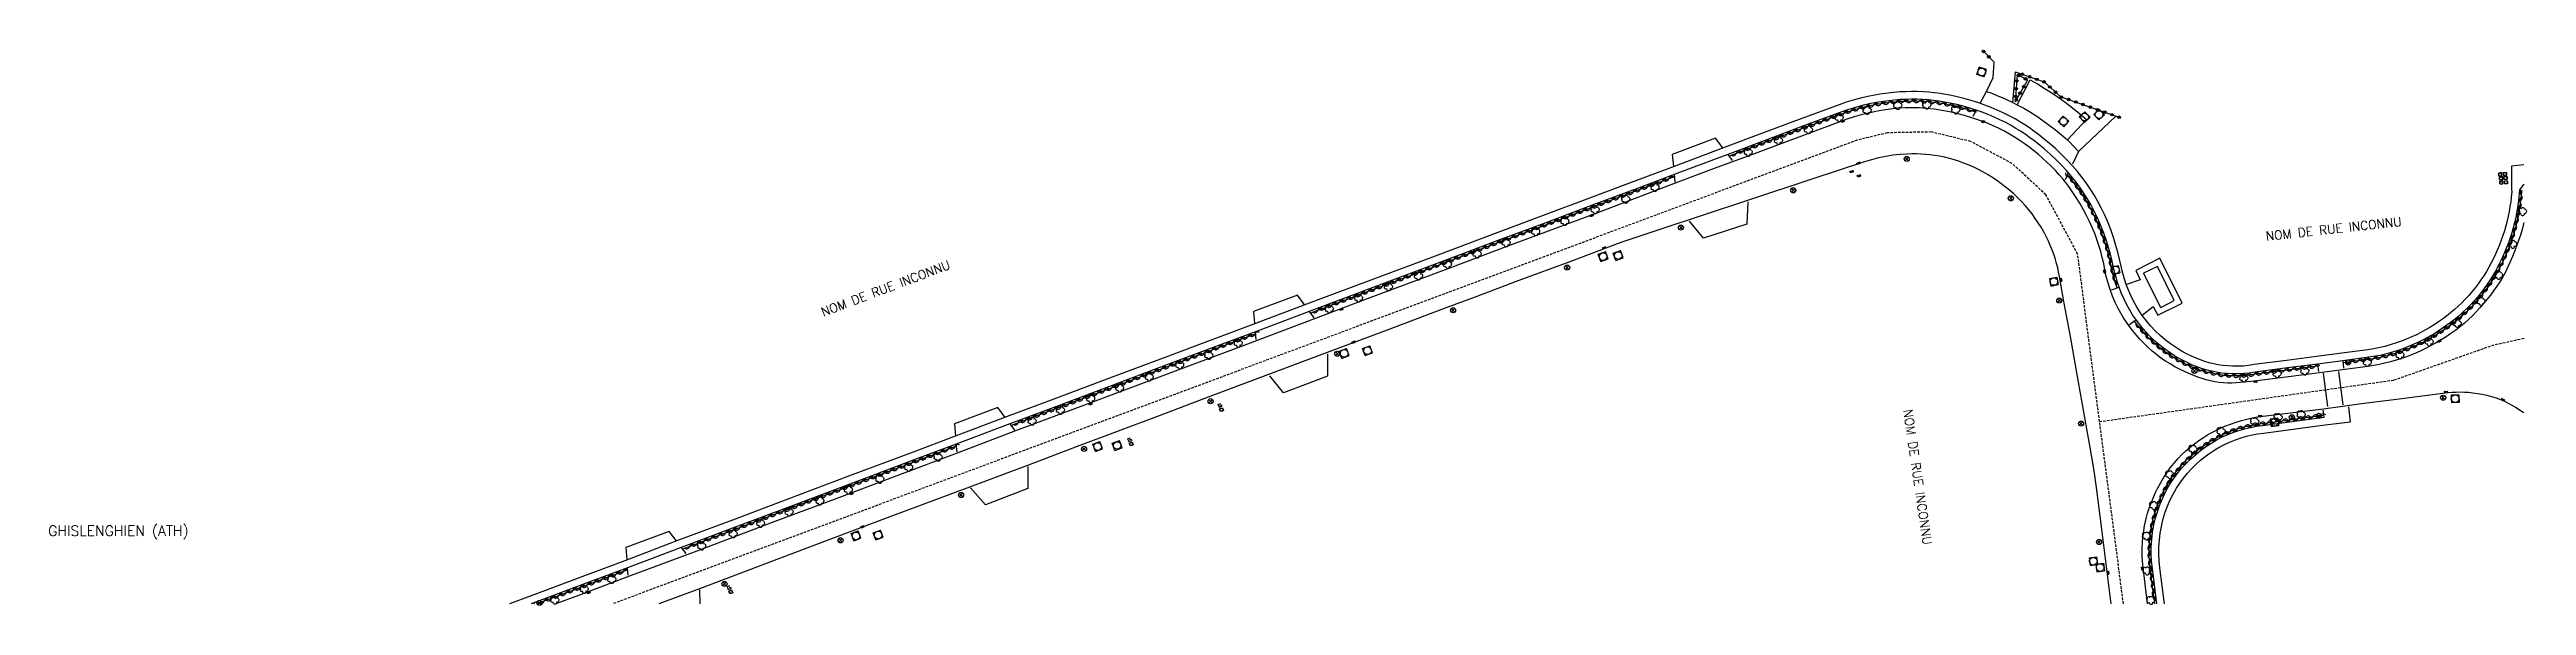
# Model space of a CAD drawing. Header units: millimetres. Extents: x 114000 to 115001, y 149000 to 149604.
# Drawn here: x 114515.2 to 115000.5, y 148999.7 to 149108.5 of the extents above; entities that cross this region are included whole.
import ezdxf
from ezdxf.enums import TextEntityAlignment as Align

# ---------------------------------------------------------------- set-up
doc = ezdxf.new("R2010")
doc.units = ezdxf.units.MM
doc.linetypes.add('DASHED', pattern=[0.75, 0.5, -0.25])
doc.layers.get('0').update_dxf_attribs({"linetype": 'CONTINUOUS'})
for name, color, linetype in [('W0001', 6, 'DASHED'), ('W0006', 2, 'CONTINUOUS'), ('W0008', 7, 'CONTINUOUS'), ('W0014', 7, 'CONTINUOUS'), ('W0017', 7, 'CONTINUOUS'), ('W0020', 2, 'CONTINUOUS'), ('W0051', 7, 'CONTINUOUS'), ('W0300', 7, 'CONTINUOUS'), ('W0310', 3, 'CONTINUOUS'), ('W0322', 7, 'CONTINUOUS'), ('W0400', 7, 'CONTINUOUS'), ('W0412', 7, 'CONTINUOUS'), ('W0420', 7, 'CONTINUOUS'), ('W0439', 7, 'CONTINUOUS'), ('W0469', 7, 'CONTINUOUS'), ('W0856', 7, 'CONTINUOUS'), ('W0980', 7, 'CONTINUOUS'), ('W0989', 7, 'CONTINUOUS')]:
    doc.layers.add(name, color=color, linetype=linetype)
doc.styles.get("Standard").update_dxf_attribs({"font": 'romans.shx', "width": 0.85})

msp = doc.modelspace()

# ---------------------------------------------------------------- texts
at = {"layer": 'W0980'}
msp.add_text('GHISLENGHIEN (ATH)', height=2, dxfattribs=at).set_placement((114528.68, 149014.17), align=Align.MIDDLE)
at = {"layer": 'W0989'}
for rotation, p in [(6.2533, (114949.43, 149071.98)), (20.6247, (114666.48, 149057.07)), (278.3756, (114879.27, 149038.09))]:
    msp.add_text('NOM DE RUE INCONNU', height=1.75, rotation=rotation, dxfattribs=at).set_placement(p, align=Align.MIDDLE_LEFT)

# ---------------------------------------------------------------- blocks, each defined once
blk = doc.blocks.new('T412')
for p, q in [((-0.3, 1.2), (0.3, 1.2)), ((-0.3, 1.2), (-0.3, 0.6)), ((-0.3, 0.6), (0.3, 0.6)), ((-0.3, 0.3), (0.3, 0.3)), ((-0.3, -0.3), (-0.3, 0.3)), ((0, 0.9), (0.3, 0.9)), ((0.3, 0.9), (0.3, 0.6)), ((0.3, 0.3), (0.3, -0.3)), ((0.3, -0.3), (-0.3, -0.3))]:
    blk.add_line(p, q)
blk.add_ellipse((0, 0), major_axis=(0.212, 0.212), ratio=1, start_param=5.497787, end_param=11.780972)
blk = doc.blocks.new('T469')
at = {"color": 0, "linetype": 'Continuous', "flags": 128}
for points in [[(-0.35, 0.35), (0.35, -0.35)], [(-0.35, -0.35), (0.35, 0.35)]]:
    blk.add_lwpolyline(points, dxfattribs=at)
at = {"color": 0, "linetype": 'Continuous'}
blk.add_circle((0, 0), 0.5, dxfattribs=at)
blk = doc.blocks.new('T420')
for p, q in [((0.75, 0.75), (-0.75, 0.75)), ((-0.75, 0.75), (-0.75, -0.75)), ((0.75, 0.75), (0.75, -0.75)), ((0.75, -0.75), (-0.75, -0.75))]:
    blk.add_line(p, q)
blk.add_ellipse((0, 0), major_axis=(-0.53, 0.53), ratio=1, start_param=3.926991, end_param=10.210176)
blk = doc.blocks.new('T300')
for p, q in [((-0.8, 0.51), (-0.86, 0.34)), ((-0.86, 0.34), (-0.86, 0.17)), ((-0.86, 0.17), (-0.74, 0.06)), ((-0.69, 0.63), (-0.8, 0.51)), ((-0.8, -0.06), (-0.74, 0.06)), ((-0.74, 0.06), (-0.69, 0.11)), ((-0.57, 0.69), (-0.69, 0.63)), ((-0.46, 0.69), (-0.57, 0.69)), ((-0.29, 0.63), (-0.46, 0.69)), ((-0.29, 0.63), (-0.17, 0.74)), ((-0.23, 0.57), (-0.29, 0.63)), ((-0.17, 0.74), (-0.06, 0.8)), ((-0.06, 0.8), (0.06, 0.8)), ((0.06, 0.8), (0.23, 0.74)), ((0.23, 0.74), (0.34, 0.63)), ((0.34, 0.63), (0.4, 0.51)), ((0.46, 0.46), (0.34, 0.46)), ((0.4, 0.51), (0.4, 0.46)), ((0.57, 0.4), (0.46, 0.46)), ((0.57, 0.4), (0.69, 0.29)), ((0.69, 0.29), (0.74, 0.17)), ((0.74, 0.06), (0.69, -0.17)), ((0.74, 0.17), (0.74, 0.06)), ((-0.8, -0.17), (-0.8, -0.06)), ((-0.8, -0.23), (-0.8, -0.17)), ((-0.74, -0.34), (-0.8, -0.23)), ((-0.69, -0.4), (-0.74, -0.34)), ((-0.51, -0.46), (-0.69, -0.4)), ((-0.4, -0.46), (-0.51, -0.46)), ((-0.4, -0.46), (-0.34, -0.46)), ((-0.34, -0.46), (-0.34, -0.4)), ((-0.34, -0.51), (-0.34, -0.46)), ((-0.29, -0.63), (-0.34, -0.51)), ((-0.17, -0.74), (-0.29, -0.63)), ((-0.06, -0.8), (-0.17, -0.74)), ((0.06, -0.8), (-0.06, -0.8)), ((0.17, -0.74), (0.06, -0.8)), ((0.23, -0.69), (0.17, -0.74)), ((0.29, -0.46), (0.23, -0.46)), ((0.29, -0.63), (0.23, -0.69)), ((0.46, -0.4), (0.29, -0.46)), ((0.34, -0.51), (0.29, -0.63)), ((0.34, -0.51), (0.34, -0.46)), ((0.57, -0.34), (0.46, -0.4)), ((0.63, -0.29), (0.57, -0.34)), ((0.69, -0.17), (0.63, -0.29))]:
    blk.add_line(p, q)
blk = doc.blocks.new('T400')
for p, q in [((-0.15, 0.3), (0.15, 0.3)), ((-0.15, -0.25), (-0.15, 0.3)), ((-0.15, 0.15), (0.15, 0.15)), ((-0.15, 0), (0.15, 0)), ((0.15, 0.3), (0.15, -0.25)), ((-0.15, -0.15), (0.15, -0.15)), ((-0.15, -0.25), (-0.15, -0.3)), ((-0.15, -0.3), (0.15, -0.3)), ((0.15, -0.3), (0.15, -0.25))]:
    blk.add_line(p, q)
blk = doc.blocks.new('T856')
for p, q in [((-0.125, 0), (0.125, 0)), ((0, 0.125), (0, -0.125))]:
    blk.add_line(p, q)
blk.add_ellipse((0, 0), major_axis=(-0.177, 0.177), ratio=1, start_param=3.9269908, end_param=10.2101761)
blk = doc.blocks.new('t310o')
at = {"color": 0, "linetype": 'Continuous'}
for centre, start, end in [((-0.5, 0.38), 216.8699, 323.1304), ((0.5, -0.37), 36.8699, 143.1303)]:
    blk.add_arc(centre, 0.625, start, end, dxfattribs=at)
blk = doc.blocks.new('t322o')
at = {"color": 0, "linetype": 'Continuous'}
for radius in [0.25, 0.15]:
    blk.add_circle((0, 0), radius, dxfattribs=at)

# ---------------------------------------------------------------- linework, layer by layer
at = {"layer": 'W0001'}
for points in [[(114921.55, 149000), (114912.57, 149068.5), (114906.34, 149080.11), (114899.75, 149086.22), (114891.61, 149090.54), (114883.88, 149092.4), (114875.28, 149092.23), (114869.33, 149090.79), (114625.53, 149000)], [(115000, 149051.93), (114994.12, 149050.67), (114974.5, 149043.76), (114916.88, 149035.63)]]:
    msp.add_lwpolyline(points, dxfattribs=at)
at = {"layer": 'W0006'}
msp.add_lwpolyline([(114900.74, 149097.74), (114903.29, 149102.63), (114904.68, 149101.84), (114906.04, 149101.01), (114907.39, 149100.15), (114908.71, 149099.26), (114910.15, 149098.22), (114911.57, 149097.14), (114912.95, 149096.02), (114914.3, 149094.86), (114910.55, 149090.84)], dxfattribs=at)
at = {"layer": 'W0008'}
for points in [[(115000, 149074.66), (114999.95, 149074.43), (114999.65, 149073.32), (114999.33, 149072.22), (114998.97, 149071.13), (114998.57, 149070.06), (114998.2, 149069.02), (114997.79, 149067.99), (114997.35, 149066.97), (114996.88, 149065.97), (114996.39, 149064.98), (114995.86, 149064.01), (114995.3, 149063.08), (114994.7, 149062.18), (114994.08, 149061.29), (114993.44, 149060.42), (114992.76, 149059.58), (114992.06, 149058.75), (114991.37, 149057.95), (114990.65, 149057.18), (114989.91, 149056.42), (114989.15, 149055.69), (114988.36, 149054.98), (114987.56, 149054.29), (114986.65, 149053.6), (114985.72, 149052.93), (114984.77, 149052.29), (114983.8, 149051.69), (114982.81, 149051.11), (114981.8, 149050.57), (114980.87, 149050.08), (114979.93, 149049.62), (114978.97, 149049.18), (114978, 149048.77), (114977.02, 149048.38), (114976.03, 149048.03), (114974.95, 149047.69), (114973.86, 149047.38), (114972.76, 149047.11), (114971.65, 149046.87), (114970.54, 149046.67), (114969.42, 149046.5), (114957.48, 149044.94), (114947.15, 149043.63), (114944.48, 149043.32), (114943.65, 149043.26), (114942.81, 149043.23), (114941.98, 149043.24), (114941.14, 149043.29), (114940.31, 149043.37), (114939.48, 149043.49), (114938.63, 149043.68), (114937.78, 149043.89), (114936.95, 149044.14), (114936.12, 149044.41), (114935.31, 149044.72), (114934.51, 149045.06), (114933.53, 149045.48), (114932.56, 149045.94), (114931.61, 149046.44), (114930.69, 149046.97), (114929.78, 149047.54), (114928.9, 149048.14), (114928.02, 149048.81), (114927.16, 149049.51), (114926.33, 149050.25), (114925.54, 149051.02), (114924.77, 149051.82), (114924.04, 149052.65), (114923.37, 149053.46), (114922.74, 149054.29), (114922.13, 149055.14), (114921.56, 149056.02), (114921.02, 149056.91), (114920.52, 149057.83), (114919.93, 149059.04), (114919.4, 149060.27), (114918.93, 149061.53), (114918.53, 149062.81), (114918.19, 149064.11), (114917.92, 149065.42), (114917.68, 149066.62), (114917.4, 149067.82), (114917.09, 149069), (114916.74, 149070.18), (114916.35, 149071.34), (114915.92, 149072.49), (114915.43, 149073.69), (114914.9, 149074.87), (114914.33, 149076.03), (114913.72, 149077.18), (114913.07, 149078.3), (114912.39, 149079.4), (114911.76, 149080.37), (114911.11, 149081.31), (114910.42, 149082.23), (114909.71, 149083.14), (114908.97, 149084.02), (114908.2, 149084.87), (114907.39, 149085.7), (114906.56, 149086.51), (114905.7, 149087.29), (114904.82, 149088.05), (114903.92, 149088.78), (114903, 149089.48), (114902.08, 149090.15), (114901.14, 149090.8), (114900.18, 149091.41), (114899.2, 149092), (114898.21, 149092.56), (114897.2, 149093.08), (114895.89, 149093.68), (114894.55, 149094.23), (114893.2, 149094.73), (114891.83, 149095.18), (114890.38, 149095.63), (114888.91, 149096.02), (114887.43, 149096.35), (114885.94, 149096.63), (114884.44, 149096.85), (114882.93, 149097.01), (114881.54, 149097.1), (114880.15, 149097.13), (114878.76, 149097.11), (114877.37, 149097.04), (114875.91, 149096.89), (114874.46, 149096.68), (114873.02, 149096.42), (114871.58, 149096.11), (114870.16, 149095.75), (114868.75, 149095.35), (114867.35, 149094.9), (114865.97, 149094.41), (114854.07, 149089.96), (114848.35, 149087.77), (114841.36, 149085.23), (114833.71, 149082.36), (114818.15, 149076.46), (114801.25, 149070.14), (114788.66, 149065.43), (114773.34, 149059.7), (114762.86, 149055.73), (114749.9, 149050.88), (114739.38, 149046.93), (114729.45, 149043.2), (114718.48, 149039.08), (114704.45, 149033.87), (114693.05, 149029.52), (114681.23, 149025.07), (114669.42, 149020.64), (114657.32, 149016.12), (114641.99, 149010.32), (114628.65, 149005.36), (114618.85, 149001.66), (114614.41, 149000)], [(114919.17, 149000), (114918.44, 149005.73), (114917.3, 149014.62), (114916.25, 149022.81), (114915.82, 149026.06), (114915.01, 149030.63), (114912.72, 149043.42), (114911.16, 149052.36), (114909.89, 149059.19), (114909.01, 149064.07), (114908.85, 149064.93), (114908.66, 149065.78), (114908.45, 149066.62), (114908.21, 149067.46), (114907.94, 149068.29), (114907.65, 149069.11), (114907.27, 149070.07), (114906.85, 149071.01), (114906.41, 149071.94), (114905.92, 149072.85), (114905.41, 149073.74), (114904.86, 149074.62), (114904.27, 149075.49), (114903.64, 149076.35), (114902.99, 149077.18), (114902.3, 149077.99), (114901.59, 149078.77), (114900.84, 149079.52), (114900.05, 149080.27), (114899.24, 149080.99), (114898.39, 149081.67), (114897.53, 149082.33), (114896.64, 149082.96), (114895.73, 149083.55), (114894.88, 149084.08), (114894.01, 149084.57), (114893.12, 149085.04), (114892.22, 149085.48), (114891.31, 149085.88), (114890.38, 149086.26), (114889.43, 149086.61), (114888.46, 149086.92), (114887.49, 149087.2), (114886.5, 149087.44), (114885.51, 149087.65), (114884.51, 149087.82), (114883.63, 149087.93), (114882.75, 149088.01), (114881.86, 149088.07), (114880.98, 149088.1), (114880.09, 149088.11), (114879.21, 149088.08), (114877.78, 149087.99), (114876.37, 149087.83), (114874.96, 149087.61), (114873.57, 149087.31), (114872.19, 149086.95), (114870.83, 149086.53), (114860.28, 149083.07), (114847.9, 149078.96), (114830.51, 149073.24), (114823.45, 149070.87), (114822.33, 149070.5), (114820.64, 149069.87), (114813.09, 149067), (114803.07, 149063.3), (114794.34, 149059.99), (114788.46, 149057.81), (114777.26, 149053.59), (114765.55, 149049.19), (114751.91, 149044.1), (114743.03, 149040.78), (114732.6, 149036.84), (114716.55, 149030.82), (114706.81, 149027.12), (114695.45, 149022.88), (114679.84, 149017.01), (114668.4, 149012.72), (114655.8, 149007.95), (114642.52, 149002.96), (114634.56, 149000)], [(114926.29, 149000), (114925.33, 149007.7), (114925.24, 149009.21), (114925.22, 149010.73), (114925.29, 149012.25), (114925.45, 149013.76), (114925.69, 149015.25), (114926.02, 149016.74), (114926.29, 149017.74), (114926.6, 149018.74), (114926.95, 149019.72), (114927.34, 149020.69), (114927.77, 149021.65), (114928.23, 149022.58), (114928.78, 149023.63), (114929.39, 149024.65), (114930.04, 149025.65), (114930.73, 149026.61), (114931.47, 149027.54), (114932.25, 149028.44), (114933, 149029.22), (114933.78, 149029.96), (114934.59, 149030.68), (114935.44, 149031.35), (114936.31, 149032), (114937.2, 149032.6), (114938.22, 149033.21), (114939.26, 149033.78), (114940.33, 149034.3), (114941.42, 149034.78), (114942.53, 149035.2), (114943.65, 149035.58), (114944.68, 149035.9), (114945.73, 149036.18), (114946.78, 149036.41), (114947.85, 149036.61), (114948.91, 149036.77), (114949.99, 149036.9), (114960.72, 149038.22), (114968.16, 149039.21), (114976.06, 149040.21), (114985.09, 149041.37), (114985.9, 149041.44), (114986.71, 149041.48), (114987.53, 149041.49), (114988.34, 149041.47), (114989.15, 149041.42), (114989.96, 149041.34), (114990.9, 149041.22), (114991.82, 149041.05), (114992.74, 149040.85), (114993.65, 149040.6), (114994.55, 149040.32), (114995.43, 149039.99), (114996.19, 149039.67), (114996.93, 149039.31), (114997.66, 149038.93), (114998.38, 149038.52), (114999.08, 149038.09), (114999.76, 149037.62), (115000, 149037.45)]]:
    msp.add_lwpolyline(points, dxfattribs=at)
at = {"layer": 'W0014'}
for points in [[(114997.61, 149081.2), (114997.62, 149080.67), (114997.53, 149079.69), (114997.42, 149078.73), (114997.28, 149077.79), (114997.12, 149076.84), (114996.93, 149075.9), (114996.71, 149074.97), (114996.47, 149074.02), (114996.2, 149073.07), (114995.9, 149072.14), (114995.58, 149071.21), (114995.23, 149070.3), (114994.86, 149069.39), (114994.47, 149068.5), (114994.05, 149067.62), (114993.61, 149066.76), (114993.14, 149065.91), (114992.65, 149065.07), (114992.14, 149064.25), (114991.6, 149063.44), (114991.03, 149062.64), (114990.44, 149061.86), (114989.83, 149061.11), (114989.19, 149060.37), (114988.53, 149059.65), (114987.84, 149058.95), (114987.13, 149058.27), (114986.39, 149057.61), (114985.63, 149056.98), (114984.86, 149056.36), (114984.06, 149055.77), (114983.25, 149055.2), (114982.41, 149054.65), (114981.57, 149054.13), (114980.7, 149053.63), (114979.83, 149053.16), (114978.94, 149052.71), (114977.73, 149052.15), (114976.51, 149051.63), (114975.27, 149051.17), (114974.02, 149050.76), (114972.77, 149050.42), (114971.51, 149050.13), (114970.23, 149049.88), (114968.93, 149049.69), (114964.32, 149049.08), (114959.39, 149048.44), (114953.47, 149047.68), (114947.13, 149046.85), (114946.06, 149046.68), (114945.04, 149046.57), (114944.01, 149046.52), (114942.99, 149046.52), (114941.96, 149046.58), (114940.95, 149046.68), (114940.08, 149046.82), (114939.2, 149047.01), (114938.34, 149047.22), (114937.48, 149047.47), (114936.64, 149047.76), (114935.8, 149048.09), (114934.91, 149048.48), (114934.04, 149048.9), (114933.19, 149049.35), (114932.35, 149049.85), (114931.54, 149050.37), (114930.75, 149050.93), (114929.71, 149051.73), (114928.71, 149052.58), (114927.77, 149053.48), (114926.87, 149054.43), (114926.03, 149055.43), (114925.24, 149056.47), (114924.61, 149057.41), (114924.02, 149058.38), (114923.47, 149059.38), (114922.97, 149060.4), (114922.51, 149061.45), (114922.1, 149062.52), (114921.8, 149063.4), (114921.53, 149064.29), (114921.3, 149065.19), (114921.09, 149066.12), (114920.8, 149067.47), (114920.46, 149068.84), (114920.08, 149070.2), (114919.66, 149071.55), (114919.12, 149073.09), (114918.52, 149074.6), (114917.87, 149076.1), (114917.16, 149077.56), (114916.53, 149078.76), (114915.85, 149079.95), (114915.14, 149081.1), (114914.37, 149082.24), (114913.47, 149083.47), (114912.52, 149084.65), (114911.54, 149085.8), (114910.51, 149086.91), (114909.37, 149088.05), (114908.2, 149089.15), (114906.99, 149090.21), (114905.75, 149091.22), (114904.89, 149091.9), (114904.01, 149092.55), (114903.11, 149093.19), (114902.2, 149093.8), (114901.27, 149094.38), (114900.31, 149094.95), (114899.16, 149095.57), (114897.99, 149096.15), (114896.81, 149096.7), (114895.61, 149097.2), (114894.4, 149097.67), (114893.18, 149098.1), (114891.88, 149098.52), (114890.55, 149098.9), (114889.22, 149099.24), (114887.88, 149099.54), (114886.76, 149099.75), (114885.65, 149099.93), (114884.53, 149100.07), (114883.41, 149100.18), (114882.28, 149100.26), (114881.15, 149100.31), (114880, 149100.32), (114878.85, 149100.29), (114877.7, 149100.24), (114876.56, 149100.14), (114875.42, 149100.02), (114874.28, 149099.87), (114872.85, 149099.63), (114871.43, 149099.35), (114870.01, 149099.02), (114868.6, 149098.64), (114867.21, 149098.21), (114865.85, 149097.74), (114858.5, 149095.04), (114850.6, 149092.09), (114843.48, 149089.43), (114832.99, 149085.46), (114825.59, 149082.7), (114816.9, 149079.45), (114807.83, 149076.03), (114798.45, 149072.53), (114787.23, 149068.31), (114774.63, 149063.6), (114761.47, 149058.68), (114750.94, 149054.69), (114742.62, 149051.6), (114734.42, 149048.51), (114721.83, 149043.77), (114710.92, 149039.68), (114702.79, 149036.69), (114692.32, 149032.68), (114684.41, 149029.73), (114671.95, 149025.06), (114659.82, 149020.48), (114649, 149016.39), (114638.42, 149012.44), (114627.9, 149008.45), (114620.51, 149005.7), (114609.53, 149001.6), (114605.29, 149000)], [(114893.44, 149098.05), (114894.71, 149100.34), (114895.74, 149099.97), (114896.76, 149099.57), (114897.77, 149099.15), (114898.77, 149098.7), (114899.76, 149098.23), (114900.74, 149097.74), (114902.04, 149097.03), (114903.31, 149096.28), (114904.56, 149095.48), (114905.78, 149094.65), (114907.02, 149093.76), (114908.23, 149092.82), (114909.4, 149091.85), (114910.55, 149090.84), (114910.89, 149090.55), (114912.77, 149088.58), (114911.58, 149086.09)], [(114892.7, 149096.67), (114892.03, 149095.42)], [(114920.06, 149095.48), (114912.77, 149088.58)], [(114843.07, 149089.27), (114841.64, 149091.18), (114833.11, 149087.99), (114833.35, 149085.62)], [(114844.01, 149088.02), (114844.89, 149086.83)], [(114833.52, 149084.05), (114833.64, 149082.55)], [(114910.74, 149084.38), (114910.13, 149083.04)], [(114847.92, 149078.72), (114847.73, 149074.32), (114839.28, 149071.58), (114836.54, 149074.94)], [(114925.21, 149056.56), (114927.38, 149058.24), (114928.28, 149056.51), (114933.06, 149058.88), (114928.7, 149067.66), (114923.97, 149065.27), (114924.83, 149063.48), (114922.14, 149062.51)], [(114919.21, 149061.48), (114920.69, 149062.01)], [(114761.12, 149058.52), (114759.7, 149060.46), (114751.1, 149057.23), (114751.31, 149054.9)], [(114762, 149057.27), (114762.88, 149056.04)], [(114751.64, 149051.79), (114751.47, 149053.29)], [(114924.02, 149055.6), (114922.75, 149054.64)], [(114765.58, 149048.95), (114765.58, 149044.59), (114756.95, 149041.32), (114754.3, 149044.68)], [(114702.41, 149036.52), (114700.99, 149038.42), (114692.47, 149035.23), (114692.7, 149032.85)], [(114703.32, 149035.28), (114704.27, 149034.03)], [(114692.99, 149029.78), (114692.85, 149031.28)], [(114706.85, 149026.92), (114706.89, 149022.57), (114698.55, 149019.41), (114695.65, 149022.73)], [(114638.01, 149012.31), (114636.61, 149014.18), (114628.13, 149011.04), (114628.32, 149008.68)], [(114638.95, 149011.04), (114639.86, 149009.86)], [(114628.58, 149005.59), (114628.43, 149007.05)], [(114642.56, 149002.72), (114642.6, 149000)]]:
    msp.add_lwpolyline(points, dxfattribs=at)
at = {"layer": 'W0017'}
for points in [[(114894.71, 149100.34), (114895.99, 149103.07), (114896.19, 149105.98)], [(114900.34, 149104.17), (114899.83, 149098.17)]]:
    msp.add_lwpolyline(points, dxfattribs=at)
at = {"layer": 'W0020'}
for points in [[(114961.62, 149038.62), (114960.77, 149045.14)], [(114964.61, 149038.99), (114963.78, 149045.47)]]:
    msp.add_lwpolyline(points, dxfattribs=at)
at = {"layer": 'W0051'}
for points in [[(114999.16, 149081.07), (114999.11, 149080.53), (114999.02, 149079.53), (114998.91, 149078.54), (114998.76, 149077.55), (114998.59, 149076.57), (114998.4, 149075.58), (114998.17, 149074.61), (114997.92, 149073.62), (114997.63, 149072.64), (114997.33, 149071.67), (114996.99, 149070.7), (114996.63, 149069.75), (114996.24, 149068.8), (114995.83, 149067.87), (114995.39, 149066.96), (114994.93, 149066.06), (114994.45, 149065.17), (114993.94, 149064.29), (114993.4, 149063.43), (114992.83, 149062.58), (114992.24, 149061.75), (114991.62, 149060.94), (114990.98, 149060.14), (114990.31, 149059.37), (114989.62, 149058.62), (114988.89, 149057.88), (114988.14, 149057.17), (114987.37, 149056.48), (114986.58, 149055.82), (114985.77, 149055.17), (114984.94, 149054.56), (114984.09, 149053.96), (114983.22, 149053.39), (114982.34, 149052.84), (114981.44, 149052.32), (114980.52, 149051.83), (114979.59, 149051.36), (114978.34, 149050.77), (114977.06, 149050.24), (114975.76, 149049.76), (114974.45, 149049.33), (114973.14, 149048.96), (114971.82, 149048.66), (114970.48, 149048.41), (114969.14, 149048.21), (114964.51, 149047.59), (114959.59, 149046.95), (114953.66, 149046.19), (114947.34, 149045.36), (114946.25, 149045.19), (114945.15, 149045.08), (114944.05, 149045.02), (114942.95, 149045.02), (114941.85, 149045.08), (114940.75, 149045.2), (114939.81, 149045.35), (114938.87, 149045.54), (114937.94, 149045.77), (114937.03, 149046.05), (114936.12, 149046.36), (114935.23, 149046.7), (114934.29, 149047.11), (114933.36, 149047.56), (114932.45, 149048.05), (114931.57, 149048.57), (114930.7, 149049.13), (114929.86, 149049.72), (114928.76, 149050.56), (114927.71, 149051.47), (114926.7, 149052.42), (114925.75, 149053.43), (114924.86, 149054.49), (114924.02, 149055.6), (114923.35, 149056.6), (114922.72, 149057.63), (114922.14, 149058.69), (114921.6, 149059.77), (114921.12, 149060.88), (114920.69, 149062.01), (114920.37, 149062.94), (114920.09, 149063.88), (114919.84, 149064.83), (114919.62, 149065.79), (114919.34, 149067.13), (114919.01, 149068.46), (114918.64, 149069.78), (114918.23, 149071.08), (114917.71, 149072.57), (114917.14, 149074.03), (114916.51, 149075.47), (114915.83, 149076.88), (114915.21, 149078.04), (114914.56, 149079.18), (114913.87, 149080.29), (114913.15, 149081.38), (114912.28, 149082.55), (114911.37, 149083.69), (114910.42, 149084.8), (114909.43, 149085.87), (114908.33, 149086.97), (114907.19, 149088.04), (114906.02, 149089.07), (114904.81, 149090.05), (114903.98, 149090.7), (114903.13, 149091.34), (114902.26, 149091.95), (114901.38, 149092.54), (114900.48, 149093.11), (114899.57, 149093.65), (114898.47, 149094.24), (114897.35, 149094.8), (114896.21, 149095.32), (114895.05, 149095.81), (114893.88, 149096.26), (114892.7, 149096.67), (114891.44, 149097.09), (114890.16, 149097.46), (114888.87, 149097.78), (114887.57, 149098.07), (114886.51, 149098.27), (114885.44, 149098.44), (114884.36, 149098.58), (114883.28, 149098.69), (114882.2, 149098.77), (114881.11, 149098.81), (114880.01, 149098.82), (114878.9, 149098.79), (114877.8, 149098.74), (114876.7, 149098.65), (114875.6, 149098.53), (114874.51, 149098.38), (114873.12, 149098.16), (114871.74, 149097.88), (114870.38, 149097.56), (114869.02, 149097.19), (114867.68, 149096.78), (114866.35, 149096.32), (114859.03, 149093.64), (114851.12, 149090.68), (114844.01, 149088.02), (114833.52, 149084.05), (114826.11, 149081.29), (114817.43, 149078.04), (114808.35, 149074.62), (114798.98, 149071.13), (114787.75, 149066.9), (114775.16, 149062.19), (114762, 149057.27), (114751.47, 149053.29), (114743.15, 149050.19), (114734.95, 149047.11), (114722.36, 149042.37), (114711.45, 149038.28), (114703.32, 149035.28), (114692.85, 149031.28), (114684.93, 149028.32), (114672.48, 149023.66), (114660.35, 149019.08), (114649.53, 149014.99), (114638.95, 149011.04), (114628.43, 149007.05), (114621.03, 149004.3), (114610.06, 149000.19), (114609.55, 149000)], [(115000, 149085.98), (114997.55, 149085.69), (114997.61, 149081.2)], [(115000, 149082.19), (114999.16, 149081.07)], [(114959.59, 149046.95), (114959.77, 149045.48)], [(114964.51, 149047.59), (114964.68, 149046.15)], [(114928.07, 149000), (114927.21, 149006.9), (114927.06, 149008.33), (114926.98, 149009.76), (114926.99, 149011.19), (114927.09, 149012.62), (114927.26, 149014.04), (114927.51, 149015.45), (114927.84, 149016.85), (114928.25, 149018.23), (114928.74, 149019.58), (114929.3, 149020.9), (114929.94, 149022.18), (114930.66, 149023.42), (114931.37, 149024.51), (114932.13, 149025.55), (114932.95, 149026.55), (114933.82, 149027.5), (114934.74, 149028.41), (114935.7, 149029.27), (114936.65, 149030.04), (114937.64, 149030.76), (114938.66, 149031.43), (114939.71, 149032.05), (114940.79, 149032.61), (114941.9, 149033.12), (114943.01, 149033.56), (114944.14, 149033.95), (114945.28, 149034.28), (114946.44, 149034.55), (114947.62, 149034.77), (114948.8, 149034.93), (114960.9, 149036.57), (114960.69, 149037.96)], [(114929.59, 149000), (114928.7, 149007.07), (114928.55, 149008.44), (114928.48, 149009.79), (114928.49, 149011.14), (114928.58, 149012.48), (114928.74, 149013.82), (114928.98, 149015.15), (114929.29, 149016.46), (114929.68, 149017.76), (114930.13, 149019.03), (114930.66, 149020.26), (114931.27, 149021.47), (114931.94, 149022.64), (114932.6, 149023.65), (114933.32, 149024.63), (114934.08, 149025.57), (114934.9, 149026.47), (114935.76, 149027.32), (114936.67, 149028.13), (114937.57, 149028.85), (114938.49, 149029.52), (114939.45, 149030.15), (114940.44, 149030.73), (114941.45, 149031.26), (114942.49, 149031.74), (114943.53, 149032.15), (114944.59, 149032.52), (114945.66, 149032.83), (114946.75, 149033.08), (114947.85, 149033.29), (114949, 149033.44), (114961.1, 149035.08), (114966.06, 149035.66), (114965.72, 149038.59)], [(114610.06, 149000.19), (114610.14, 149000)]]:
    msp.add_lwpolyline(points, dxfattribs=at)
at = {"layer": 'W0310'}
for points in [[(114892.51, 149096.32), (114891.32, 149096.7), (114890.05, 149097.07), (114888.78, 149097.4), (114887.49, 149097.68), (114886.44, 149097.88), (114885.38, 149098.05), (114884.31, 149098.18), (114883.25, 149098.29), (114882.18, 149098.37), (114881.1, 149098.41), (114880.01, 149098.42), (114878.92, 149098.39), (114877.83, 149098.34), (114876.74, 149098.25), (114875.65, 149098.14), (114874.57, 149097.99), (114873.19, 149097.76), (114871.83, 149097.49), (114870.47, 149097.17), (114869.13, 149096.81), (114867.8, 149096.4), (114866.49, 149095.95), (114859.16, 149093.26), (114851.26, 149090.31), (114844.26, 149087.69)], [(114833.55, 149083.64), (114826.25, 149080.92), (114817.57, 149077.67), (114808.49, 149074.25), (114799.12, 149070.75), (114787.89, 149066.53), (114775.3, 149061.82), (114762.24, 149056.94)], [(114920.31, 149061.87), (114919.99, 149062.82), (114919.7, 149063.77), (114919.45, 149064.74), (114919.23, 149065.71), (114918.95, 149067.04), (114918.62, 149068.36), (114918.26, 149069.66), (114917.85, 149070.96), (114917.34, 149072.43), (114916.77, 149073.88), (114916.15, 149075.3), (114915.47, 149076.7), (114914.86, 149077.85), (114914.22, 149078.97), (114913.54, 149080.08), (114912.82, 149081.15), (114911.96, 149082.31), (114911.06, 149083.44), (114910.57, 149084.01)], [(114999.56, 149081.03), (114999.51, 149080.49), (114999.42, 149079.49), (114999.3, 149078.49), (114999.16, 149077.49), (114998.99, 149076.49), (114998.79, 149075.5), (114998.56, 149074.52), (114998.3, 149073.52), (114998.02, 149072.52), (114997.71, 149071.54), (114997.37, 149070.56), (114997, 149069.6), (114996.61, 149068.65), (114996.19, 149067.71), (114995.75, 149066.78), (114995.29, 149065.87), (114994.8, 149064.97), (114994.28, 149064.09), (114993.73, 149063.22), (114993.16, 149062.36), (114992.56, 149061.51), (114991.93, 149060.69), (114991.28, 149059.89), (114990.61, 149059.11), (114989.91, 149058.34), (114989.17, 149057.6), (114988.42, 149056.88), (114987.64, 149056.18), (114986.84, 149055.51), (114986.02, 149054.86), (114985.18, 149054.23), (114984.32, 149053.63), (114983.44, 149053.05), (114982.54, 149052.5), (114981.63, 149051.97), (114980.7, 149051.47), (114979.76, 149051), (114978.5, 149050.41), (114977.21, 149049.87), (114975.9, 149049.38), (114974.57, 149048.94), (114973.24, 149048.58), (114971.9, 149048.27), (114970.55, 149048.01), (114969.19, 149047.81), (114964.57, 149047.2), (114964.56, 149047.2)], [(114751.52, 149052.88), (114743.29, 149049.82), (114735.09, 149046.73), (114722.5, 149041.99), (114711.59, 149037.9), (114703.57, 149034.95)], [(114959.64, 149046.55), (114953.71, 149045.79), (114947.4, 149044.97), (114946.3, 149044.79), (114945.19, 149044.68), (114944.06, 149044.62), (114942.94, 149044.62), (114941.81, 149044.68), (114940.7, 149044.8), (114939.73, 149044.96), (114938.78, 149045.15), (114937.84, 149045.39), (114936.9, 149045.66), (114935.98, 149045.98), (114935.08, 149046.33), (114934.12, 149046.75), (114933.18, 149047.2), (114932.26, 149047.7), (114931.36, 149048.23), (114930.48, 149048.79), (114929.62, 149049.4), (114928.51, 149050.25), (114927.44, 149051.17), (114926.42, 149052.14), (114925.45, 149053.17), (114924.55, 149054.24), (114923.7, 149055.36)], [(114927.67, 149000), (114926.81, 149006.86), (114926.66, 149008.3), (114926.58, 149009.75), (114926.59, 149011.21), (114926.69, 149012.66), (114926.86, 149014.1), (114927.12, 149015.54), (114927.45, 149016.95), (114927.87, 149018.35), (114928.37, 149019.72), (114928.94, 149021.06), (114929.59, 149022.37), (114930.32, 149023.63), (114931.04, 149024.73), (114931.81, 149025.79), (114932.65, 149026.81), (114933.53, 149027.78), (114934.46, 149028.7), (114935.44, 149029.58), (114936.41, 149030.36), (114937.41, 149031.09), (114938.45, 149031.77), (114939.52, 149032.4), (114940.62, 149032.97), (114941.75, 149033.49), (114942.87, 149033.94), (114944.02, 149034.33), (114945.18, 149034.67), (114946.36, 149034.94), (114947.55, 149035.16), (114948.75, 149035.32), (114960.84, 149036.96)], [(114692.89, 149030.87), (114685.07, 149027.95), (114672.62, 149023.28), (114660.49, 149018.71), (114649.67, 149014.62), (114639.21, 149010.71)], [(114628.47, 149006.64), (114621.17, 149003.92), (114610.69, 149000)]]:
    msp.add_lwpolyline(points, dxfattribs=at)
at = {"layer": 'W0322'}
for points in [[(114896.21, 149106.04), (114893.91, 149108.39)], [(114900.34, 149104.2), (114906.01, 149102.2), (114909.27, 149099.3), (114920.84, 149095.23)]]:
    msp.add_lwpolyline(points, dxfattribs=at)
msp.add_lwpolyline([(114902.78, 149102.6), (114900.73, 149103.58), (114900.33, 149098.31)], close=True, dxfattribs=at)
at = {"layer": 'W0439'}
for points in [[(114928.19, 149066.09), (114925.5, 149064.76)], [(114931.5, 149059.39), (114928.19, 149066.09)], [(114928.84, 149058.04), (114925.5, 149064.76)], [(114928.84, 149058.04), (114931.5, 149059.39)]]:
    msp.add_lwpolyline(points, dxfattribs=at)

# ---------------------------------------------------------------- block references
at = {"layer": 'W0300'}
for p in [(114865.89, 149095.2), (114871.34, 149096.6), (114877.38, 149097.57), (114883.04, 149097.68), (114888.72, 149096.7), (114853.97, 149090.72), (114859.87, 149092.81), (114848.07, 149088.43), (114829.79, 149081.54), (114812.14, 149074.9), (114818.05, 149077.19), (114824.07, 149079.21), (114999.77, 149076.81), (114800.63, 149070.68), (114806.41, 149072.88), (114997.84, 149070.41), (114789.14, 149066.47), (114794.95, 149068.51), (114777.58, 149062.07), (114783.43, 149064.19), (114995.09, 149064.33), (114765.97, 149057.74), (114771.72, 149059.86), (114991.64, 149059.22), (114748.13, 149051.03), (114981.49, 149051.29), (114986.95, 149054.9), (114736.66, 149046.76), (114742.38, 149048.63), (114957.13, 149045.57), (114969.37, 149047.27), (114975.76, 149048.73), (114724.89, 149042.25), (114730.7, 149044.41), (114945.18, 149044.19), (114951.68, 149045.06), (114707.74, 149035.76), (114713.3, 149037.91), (114719.21, 149040.18), (114951.9, 149036.49), (114956.42, 149037.03), (114940.71, 149033.77), (114947.32, 149035.64), (114683.55, 149026.72), (114689.31, 149028.71), (114935.2, 149030.29), (114671.73, 149022.31), (114677.92, 149024.39), (114930.66, 149025.28), (114660.13, 149017.98), (114666.17, 149020.13), (114927.51, 149019.24), (114649.15, 149013.7), (114654.54, 149015.78), (114926.11, 149013.25), (114642.99, 149011.32), (114619.99, 149002.85), (114625.39, 149004.77), (114926.21, 149006.45), (114614.23, 149000.71), (114926.97, 149000.67)]:
    msp.add_blockref('T300', p, dxfattribs=at)
at = {"layer": 'W0310'}
for p, rotation in [((114862.53, 149094.5), 200.1522635724117), ((114863.94, 149095.01), 200.1522635724117), ((114865.35, 149095.53), 200.1522635724117), ((114866.76, 149096.04), 199.0371572513376), ((114868.18, 149096.52), 197.0885927063535), ((114869.62, 149096.94), 195.1400281654833), ((114871.07, 149097.31), 193.191463619684), ((114872.54, 149097.63), 191.2428990784289), ((114874.01, 149097.9), 189.294334535031), ((114875.5, 149098.11), 187.7950179390316), ((114876.99, 149098.27), 184.5356318214737), ((114878.48, 149098.37), 182.9059387675281), ((114879.98, 149098.42), 181.2762457068985), ((114881.48, 149098.4), 177.5705373092186), ((114882.98, 149098.31), 175.9246528189479), ((114884.47, 149098.16), 172.6328838357472), ((114885.96, 149097.95), 170.9869993452341), ((114887.43, 149097.69), 169.3411148554844), ((114888.9, 149097.36), 165.6854673625324), ((114890.35, 149096.98), 163.8262146424454), ((114891.79, 149096.55), 161.9669619241302), ((114849.88, 149089.79), 200.5077132849469), ((114851.28, 149090.32), 200.4878808623713), ((114852.69, 149090.84), 200.4878808623713), ((114854.09, 149091.37), 200.4878808623713), ((114855.5, 149091.89), 200.4878808623713), ((114856.9, 149092.42), 200.4878808623713), ((114858.31, 149092.94), 200.4878808623713), ((114859.71, 149093.46), 200.1522635724117), ((114861.12, 149093.98), 200.1522635724117), ((114845.66, 149088.21), 200.5077132849469), ((114847.07, 149088.74), 200.5077132849469), ((114848.47, 149089.26), 200.5077132849469), ((114824.05, 149080.09), 200.5032015714746), ((114825.45, 149080.62), 200.5032015714746), ((114826.86, 149081.14), 200.4665856676146), ((114828.26, 149081.67), 200.4665856676146), ((114829.67, 149082.19), 200.4665856676146), ((114831.07, 149082.72), 200.4665856676146), ((114832.48, 149083.24), 200.4665856676146), ((114910.87, 149083.66), 130.7458365426816), ((114911.82, 149082.49), 128.591985256775), ((114912.72, 149081.29), 126.4381339678969), ((114913.55, 149080.05), 121.7809328284693), ((114999.47, 149080.03), 264.8511656538124), ((114810, 149074.82), 200.64184183284), ((114811.41, 149075.35), 200.64184183284), ((114812.81, 149075.88), 200.64184183284), ((114814.21, 149076.41), 200.64184183284), ((114815.62, 149076.93), 200.64184183284), ((114817.02, 149077.46), 200.64184183284), ((114818.43, 149077.99), 200.5032015714746), ((114819.83, 149078.52), 200.5032015714746), ((114821.24, 149079.04), 200.5032015714746), ((114822.64, 149079.57), 200.5032015714746), ((114914.34, 149078.77), 119.7920012346406), ((114915.07, 149077.46), 117.8030696416396), ((114915.75, 149076.12), 115.7839556532388), ((114916.38, 149074.76), 113.6143963208129), ((114998.8, 149075.59), 258.6518906585285), ((114999.08, 149077.06), 260.2017094055467), ((114999.31, 149078.54), 263.3013469050065), ((114797.36, 149070.09), 200.6181888785721), ((114798.76, 149070.62), 200.6181888785721), ((114800.17, 149071.14), 200.458916065736), ((114801.57, 149071.67), 200.458916065736), ((114802.98, 149072.19), 200.458916065736), ((114804.38, 149072.72), 200.458916065736), ((114805.79, 149073.24), 200.458916065736), ((114807.19, 149073.77), 200.458916065736), ((114808.6, 149074.29), 200.64184183284), ((114916.96, 149073.38), 111.4448369813947), ((114917.49, 149071.98), 109.2752776475562), ((114917.98, 149070.56), 107.4473454822595), ((114997.09, 149069.84), 249.2052498954523), ((114997.6, 149071.25), 250.7867585827782), ((114998.06, 149072.68), 253.9497759695768), ((114998.46, 149074.13), 255.531284661725), ((114784.72, 149065.34), 200.5204445492997), ((114786.13, 149065.87), 200.5204445492997), ((114787.53, 149066.39), 200.5204445492997), ((114788.94, 149066.92), 200.6181888785721), ((114790.34, 149067.45), 200.6181888785721), ((114791.74, 149067.98), 200.6181888785721), ((114793.15, 149068.51), 200.6181888785721), ((114794.55, 149069.03), 200.6181888785721), ((114795.95, 149069.56), 200.6181888785721), ((114918.41, 149069.12), 105.6311623383386), ((114918.79, 149067.67), 103.8149791894825), ((114919.12, 149066.21), 101.9987960432249), ((114919.45, 149064.74), 102.6907322659903), ((114995.22, 149065.75), 241.3164717565988), ((114995.9, 149067.09), 244.5907269984582), ((114996.52, 149068.45), 246.2278546201258), ((114772.08, 149060.61), 200.4923211525333), ((114773.48, 149061.14), 200.4923211525333), ((114774.89, 149061.66), 200.4923211525333), ((114776.29, 149062.19), 200.5204445492997), ((114777.7, 149062.71), 200.5204445492997), ((114779.1, 149063.24), 200.5204445492997), ((114780.51, 149063.76), 200.5204445492997), ((114781.91, 149064.29), 200.5204445492997), ((114783.32, 149064.82), 200.5204445492997), ((114919.85, 149063.3), 106.8006903500113), ((114991.96, 149060.72), 232.7374145306755), ((114992.86, 149061.93), 234.4988183338889), ((114993.7, 149063.17), 236.2602221381921), ((114994.49, 149064.44), 239.6793441299533), ((114763.65, 149057.46), 200.4923211525333), ((114765.05, 149057.99), 200.4923211525333), ((114766.46, 149058.51), 200.4923211525333), ((114767.86, 149059.04), 200.4923211525333), ((114769.27, 149059.56), 200.4923211525333), ((114770.67, 149060.09), 200.4923211525333), ((114986.7, 149055.4), 218.3457030071927), ((114987.85, 149056.37), 221.8493520757551), ((114988.95, 149057.39), 223.6011766005568), ((114990.01, 149058.45), 227.4532031083251), ((114991.01, 149059.57), 229.2146069227751), ((114745.72, 149050.72), 200.4080157007501), ((114747.12, 149051.24), 200.4080157007501), ((114748.53, 149051.77), 200.4080157007501), ((114749.93, 149052.29), 200.4080157007501), ((114751.34, 149052.81), 200.4080157007501), ((114924.61, 149054.16), 130.22035005565), ((114925.59, 149053.03), 133.2859691445417), ((114926.63, 149051.94), 136.3515882331605), ((114927.73, 149050.92), 139.417207322161), ((114979.07, 149050.67), 205.0279187241336), ((114980.42, 149051.33), 206.6949807247277), ((114981.74, 149052.04), 210.0299719569673), ((114983.03, 149052.8), 211.6974675733236), ((114984.29, 149053.61), 213.364963188407), ((114985.51, 149054.48), 216.5938784843144), ((114733.08, 149045.97), 200.6271923555994), ((114734.48, 149046.5), 200.6271923555994), ((114735.89, 149047.03), 200.6257171042679), ((114737.29, 149047.56), 200.6257171042679), ((114738.69, 149048.09), 200.6257171042679), ((114740.1, 149048.62), 200.6257171042679), ((114741.5, 149049.14), 200.6257171042679), ((114742.91, 149049.67), 200.6257171042679), ((114744.31, 149050.2), 200.4080157007501), ((114928.88, 149049.97), 142.4828264126282), ((114930.08, 149049.07), 144.831494487955), ((114931.33, 149048.24), 147.1719675133919), ((114932.63, 149047.5), 151.8529135617328), ((114933.97, 149046.82), 154.1933865858444), ((114935.35, 149046.23), 158.680554524673), ((114936.76, 149045.71), 161.0992834598057), ((114954.56, 149045.9), 187.2986651836507), ((114956.05, 149046.09), 187.2986651836507), ((114957.54, 149046.28), 187.2986651836507), ((114959.02, 149046.47), 187.2986651836507), ((114966.05, 149047.39), 187.5923761936516), ((114967.53, 149047.59), 187.5923761936516), ((114969.02, 149047.79), 187.5923761936516), ((114970.5, 149048), 188.300593452624), ((114971.98, 149048.28), 193.0906388163045), ((114973.44, 149048.63), 195.4856615010317), ((114974.88, 149049.05), 198.0919486312585), ((114976.3, 149049.53), 200.4039386630631), ((114977.7, 149050.07), 202.7159286926798), ((114720.44, 149041.22), 200.542626220541), ((114721.85, 149041.75), 200.542626220541), ((114723.25, 149042.27), 200.6271923555994), ((114724.66, 149042.8), 200.6271923555994), ((114726.06, 149043.33), 200.6271923555994), ((114727.46, 149043.86), 200.6271923555994), ((114728.87, 149044.39), 200.6271923555994), ((114730.27, 149044.92), 200.6271923555994), ((114731.67, 149045.45), 200.6271923555994), ((114938.2, 149045.3), 165.9367413361823), ((114939.66, 149044.97), 168.3554702740915), ((114941.15, 149044.75), 173.9722561794159), ((114942.64, 149044.64), 176.9568141927188), ((114944.14, 149044.62), 182.9259302292065), ((114945.64, 149044.72), 185.9104882453615), ((114947.12, 149044.92), 188.8950462619912), ((114948.61, 149045.12), 187.4616324718423), ((114950.1, 149045.32), 187.4616324718423), ((114951.58, 149045.51), 187.4616324718423), ((114953.07, 149045.71), 187.4616324718423), ((114706.39, 149035.99), 200.2162273827701), ((114707.79, 149036.51), 200.2162273827701), ((114709.2, 149037.02), 200.2162273827701), ((114710.61, 149037.54), 200.2162273827701), ((114712.02, 149038.06), 200.542626220541), ((114713.42, 149038.59), 200.542626220541), ((114714.82, 149039.12), 200.542626220541), ((114716.23, 149039.64), 200.542626220541), ((114717.63, 149040.17), 200.542626220541), ((114719.04, 149040.69), 200.542626220541), ((114955.71, 149036.27), 7.724875682353345), ((114957.2, 149036.47), 7.724875682353345), ((114958.68, 149036.67), 7.724875682353345), ((114960.17, 149036.87), 7.724875682353345), ((114704.98, 149035.47), 200.2162273827701), ((114937.21, 149030.94), 36.09529355803235), ((114938.46, 149031.77), 30.38856511910919), ((114939.76, 149032.52), 27.53520089577727), ((114941.1, 149033.19), 24.68183667647589), ((114942.48, 149033.78), 21.7352621134627), ((114943.89, 149034.29), 18.91327569245517), ((114945.33, 149034.7), 13.26930285448456), ((114946.8, 149035.02), 10.44731643245818), ((114948.28, 149035.26), 7.62533001477321), ((114949.76, 149035.46), 7.724875682353345), ((114951.25, 149035.66), 7.724875682353345), ((114952.74, 149035.86), 7.724875682353345), ((114954.22, 149036.07), 7.724875682353345), ((114681.33, 149026.55), 200.5538754199428), ((114682.73, 149027.07), 200.5538754199428), ((114684.14, 149027.6), 200.5538754199428), ((114685.54, 149028.13), 200.4553239196263), ((114686.95, 149028.65), 200.4553239196263), ((114688.35, 149029.17), 200.4553239196263), ((114689.76, 149029.7), 200.4553239196263), ((114691.16, 149030.22), 200.4553239196263), ((114692.57, 149030.75), 200.4553239196263), ((114932.76, 149026.94), 47.70884203571231), ((114933.79, 149028.03), 44.69751474867623), ((114934.87, 149029.07), 41.68618746213733), ((114936.01, 149030.04), 38.9486577792204), ((114668.69, 149021.8), 200.6717115051867), ((114670.09, 149022.33), 200.6717115051867), ((114671.5, 149022.86), 200.6717115051867), ((114672.9, 149023.39), 200.5538754199428), ((114674.3, 149023.91), 200.5538754199428), ((114675.71, 149024.44), 200.5538754199428), ((114677.11, 149024.97), 200.5538754199428), ((114678.52, 149025.49), 200.5538754199428), ((114679.92, 149026.02), 200.5538754199428), ((114929.4, 149021.99), 63.49139185952685), ((114930.12, 149023.3), 60.17729560657529), ((114930.93, 149024.57), 56.74282389568633), ((114931.81, 149025.78), 53.73149660828798), ((114656.06, 149017.03), 200.7051743905695), ((114657.46, 149017.56), 200.7051743905695), ((114658.87, 149018.09), 200.7051743905695), ((114660.27, 149018.62), 200.7051743905695), ((114661.67, 149019.15), 200.6717115051867), ((114663.08, 149019.68), 200.6717115051867), ((114664.48, 149020.21), 200.6717115051867), ((114665.88, 149020.74), 200.6717115051867), ((114667.29, 149021.27), 200.6717115051867), ((114927.32, 149016.38), 76.74777686330191), ((114927.71, 149017.82), 73.43368061110395), ((114928.19, 149019.24), 70.11958436005412), ((114928.76, 149020.63), 66.805488111744), ((114642.02, 149011.76), 200.4843674764759), ((114643.42, 149012.28), 200.4843674764759), ((114644.83, 149012.81), 200.4843674764759), ((114646.23, 149013.33), 200.4843674764759), ((114647.64, 149013.86), 200.4843674764759), ((114649.04, 149014.38), 200.4843674764759), ((114650.45, 149014.91), 200.7051743905695), ((114651.85, 149015.44), 200.7051743905695), ((114653.25, 149015.97), 200.7051743905695), ((114654.66, 149016.5), 200.7051743905695), ((114926.64, 149011.93), 86.33858537429566), ((114926.78, 149013.43), 83.09071272202), ((114927.01, 149014.91), 79.84284006587006), ((114640.61, 149011.23), 200.4843674764759), ((114926.59, 149010.44), 89.58645803041341), ((114926.62, 149008.94), 92.83433068191425), ((114926.75, 149007.44), 96.08220333461941), ((114616.31, 149002.1), 200.5195310191347), ((114617.72, 149002.63), 200.5195310191347), ((114619.12, 149003.15), 200.5195310191347), ((114620.53, 149003.68), 200.5195310191347), ((114621.93, 149004.2), 200.4071719751911), ((114623.34, 149004.73), 200.4071719751911), ((114624.74, 149005.25), 200.4071719751911), ((114626.15, 149005.77), 200.4071719751911), ((114627.55, 149006.3), 200.4071719751911), ((114926.92, 149005.95), 97.16215215741984), ((114927.11, 149004.46), 97.16215215741984), ((114927.3, 149002.98), 97.16215215741984), ((114612.1, 149000.53), 200.5195310191347), ((114613.5, 149001.05), 200.5195310191347), ((114614.91, 149001.58), 200.5195310191347), ((114927.48, 149001.49), 97.16215215741984)]:
    msp.add_blockref('t310o', p, dxfattribs=dict(at, rotation=rotation))
at = {"layer": 'W0322'}
for p, rotation in [((114894.11, 149108.18), 134.3154391365136), ((114895.16, 149107.11), 134.3154391365136), ((114900.41, 149099.38), 265.6494731730482), ((114900.53, 149100.88), 265.6494731730482), ((114900.64, 149102.37), 265.6494731730482), ((114900.99, 149103.46), 154.1758634613928), ((114901.29, 149099.99), 60.27160009863665), ((114901.75, 149103.7), 340.611299169444), ((114902.03, 149101.29), 60.27160009863665), ((114902.34, 149102.81), 154.1758634613928), ((114903.17, 149103.2), 340.611299169444), ((114904.58, 149102.7), 340.611299169444), ((114906, 149102.2), 340.611299169444), ((114907.12, 149101.21), 318.3402805367789), ((114908.24, 149100.21), 318.3402805367789), ((114900.55, 149098.69), 60.27160009863665), ((114909.39, 149099.26), 340.64269137911), ((114910.8, 149098.76), 340.64269137911), ((114912.22, 149098.26), 340.64269137911), ((114913.63, 149097.77), 340.64269137911), ((114915.05, 149097.27), 340.64269137911), ((114916.46, 149096.77), 340.64269137911), ((114917.88, 149096.28), 340.64269137911), ((114919.29, 149095.78), 340.64269137911), ((114920.71, 149095.28), 340.64269137911)]:
    msp.add_blockref('t322o', p, dxfattribs=dict(at, rotation=rotation))
at = {"layer": 'W0400'}
for p, rotation in [((114866.58, 149094.51), 109.712258831065), ((114869.64, 149086.27), 108.173258831065), ((114868.33, 149084.66), 108.171), ((114869.73, 149083.82), 108.171), ((114817.37, 149076.06), 110.513258831065), ((114819.82, 149069.71), 110.819258831065), ((114909.25, 149063.47), 10.19291947209161), ((114917.86, 149065.07), 11.77684054618794), ((114768.29, 149057.67), 110.7652588310651), ((114770.67, 149051.23), 110.612258831065), ((114983.48, 149051.44), 120.1973751267235), ((114947.43, 149043.55), 97.2743996147448), ((114984.71, 149041.46), 277.3020918294601), ((114719.16, 149039.17), 110.612258831065), ((114948.33, 149036.75), 278.5457431254772), ((114995.86, 149039.96), 246.7808166058973), ((114672.32, 149021.57), 110.5762588310651), ((114674.43, 149015.05), 110.5402588310651), ((114918.51, 149006.11), 7.299000000000023), ((114925.26, 149006.91), 7.055999999999942), ((114620.83, 149002.23), 110.666258831065)]:
    msp.add_blockref('T400', p, dxfattribs=dict(at, rotation=rotation))
at = {"layer": 'W0412'}
for p, rotation in [((114996.29, 149084.16), 91.4986816950376), ((114996.41, 149083.39), 90), ((114996.48, 149082.53), 90), ((114744.82, 149038.03), 20.46600000000003), ((114727.13, 149031.31), 20.55599999999998), ((114648.65, 149002.34), 20.60100000000003)]:
    msp.add_blockref('T412', p, dxfattribs=dict(at, rotation=rotation))
at = {"layer": 'W0420'}
for p, rotation in [((114893.77, 149104.13), 251.9675542214949), ((114909.8, 149094.46), 317.0519700046908), ((114913.94, 149095.31), 313.4844362675452), ((114916.77, 149095.81), 313.4882461674647), ((114819.6, 149068.01), 200.817), ((114822.55, 149068.21), 200.448), ((114919.95, 149065.38), 101.781), ((114907.9, 149063.11), 100.197), ((114768.86, 149049.04), 200.61), ((114773.43, 149049.57), 200.61), ((114986.53, 149040.15), 2.808000000000001), ((114720.55, 149030.81), 200.556), ((114724.37, 149031.01), 200.556), ((114951.12, 149035.52), 7.056383016283083), ((114673.19, 149013.31), 200.538), ((114677.54, 149013.48), 200.538), ((114915.64, 149008.35), 97.29677613906713), ((114916.99, 149007.1), 97.30281845272155)]:
    msp.add_blockref('T420', p, dxfattribs=dict(at, rotation=rotation))
at = {"layer": 'W0469'}
for p in [(114879.08, 149087.13), (114856.85, 149080.97), (114899.47, 149079.41), (114834.84, 149073.67), (114812.54, 149065.85), (114790.18, 149057.49), (114908.96, 149059.39), (114767.5, 149048.97), (114965.56, 149047.27), (114935.46, 149045.62), (114742.68, 149039.68), (114954.54, 149036.53), (114959.85, 149036.81), (114984.2, 149040.36), (114913.24, 149035.3), (114717.88, 149030.35), (114693.78, 149021.32), (114670.17, 149012.44), (114916.76, 149012.11), (114647.43, 149003.91), (114611.16, 149000.19)]:
    msp.add_blockref('T469', p, dxfattribs=at)
at = {"layer": 'W0856'}
msp.add_blockref('T856', (114894.06, 149094.42), dxfattribs=at)

msp.set_redraw_order([(e.dxf.handle, doc.entitydb.next_handle()) for e in msp.query("TEXT MTEXT ATTDEF DIMENSION ARC_DIMENSION")])  # texts and dimensions are drawn at this point

doc.saveas('drawing.dxf')
